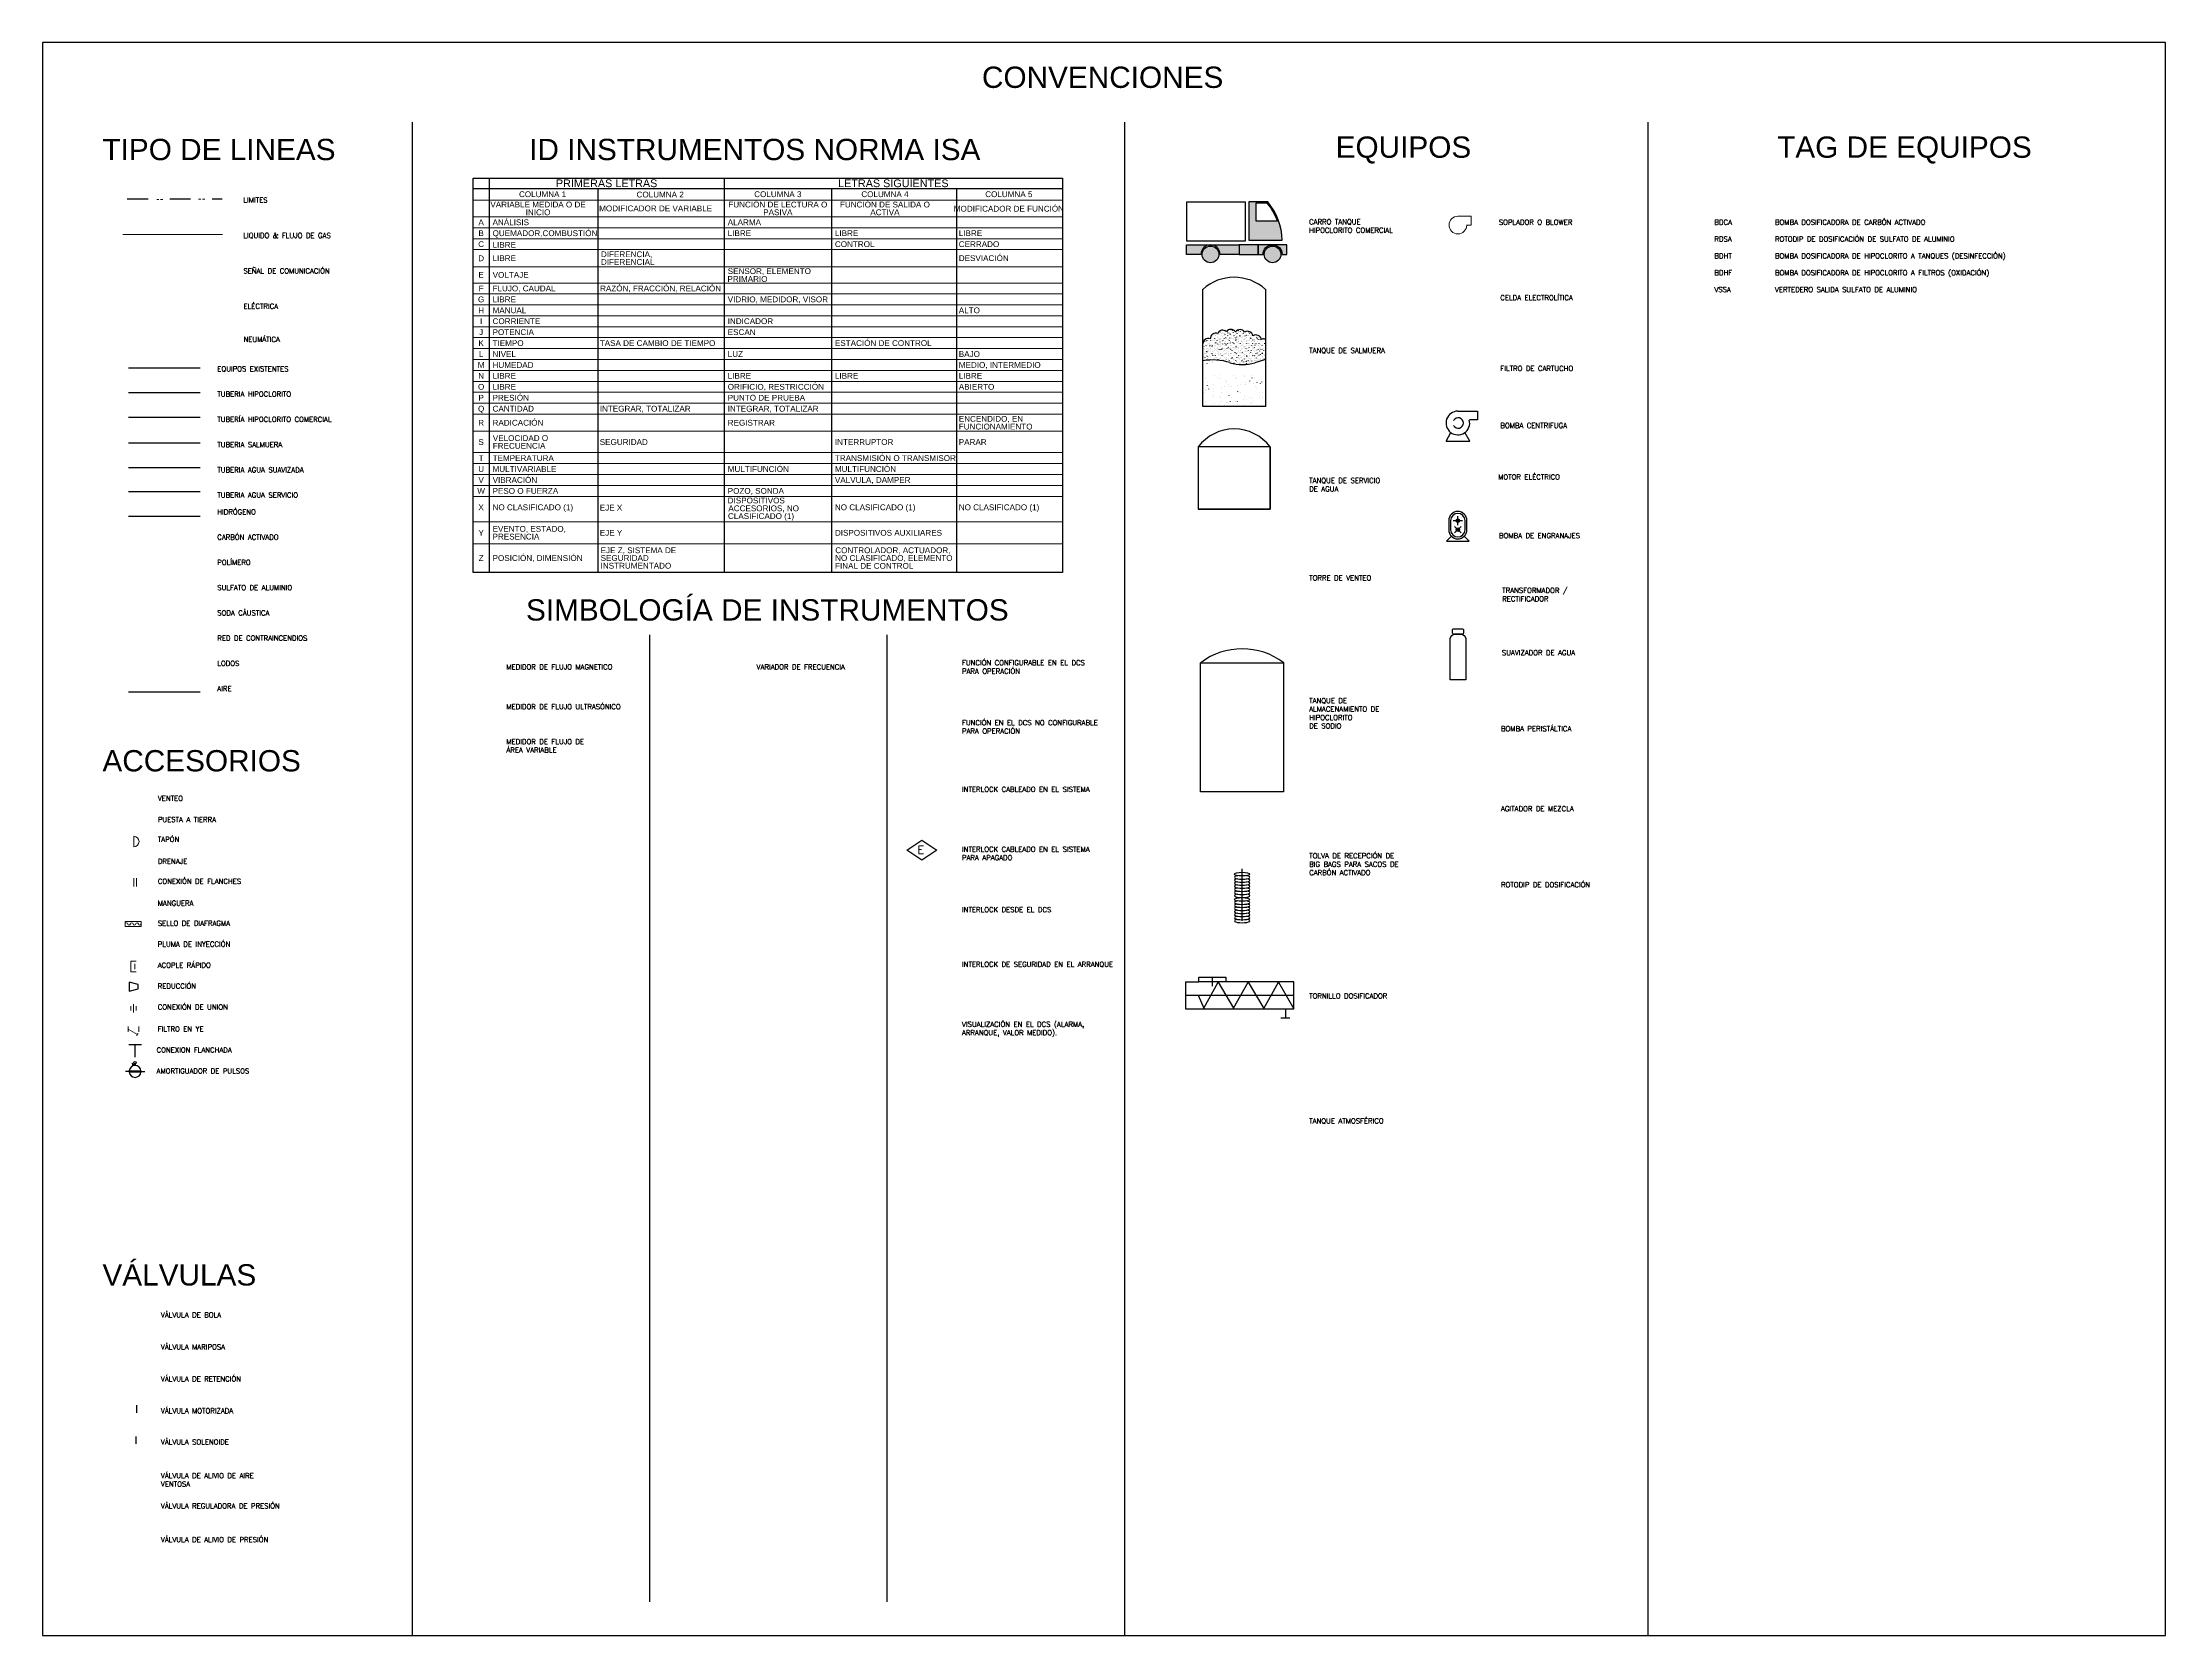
# Model space of a CAD drawing. Header units: inches. Extents: x -43.8 to 45.2, y 0 to 20.4.
# Drawn here: x -43.81 to -17.25, y 0 to 19.94 of the extents above; entities that cross this region are included whole.
import ezdxf
from ezdxf.enums import TextEntityAlignment as Align

# ---------------------------------------------------------------- set-up
doc = ezdxf.new("R2010")
doc.units = ezdxf.units.IN
doc.header["$MEASUREMENT"] = 0
for name, color, linetype, true_color in [('AGUA SERVICIO', 7, 'Continuous', 0x325928), ('AGUA SUAVIZADA', 7, 'Continuous', 0x366735), ('AIRE COMPRIMIDO', 7, 'Continuous', 0x007cb0), ('HIDROGENO', 7, 'Continuous', 0xf1dd38), ('HIPOCLORITO', 7, 'Continuous', 0xf9a800), ('PDF2_Geometry', 7, 'Continuous', 0x989898), ('SALMUERA', 7, 'Continuous', 0x4f5250), ('SODA CÁUSTICA', 7, 'Continuous', 0x844c82)]:
    doc.layers.add(name, color=color, linetype=linetype, true_color=true_color)
for name, color, linetype in [('Equipment', 7, 'Continuous'), ('EQUIPOS_EXISTENTES', 8, 'Continuous'), ('HIPOCLORITO CONCENTRADO', 30, 'Continuous'), ('PDF_EQUIPMENT', 7, 'Continuous'), ('PDF_FITTINGS', 7, 'Continuous'), ('PDF_TEXT', 7, 'Continuous')]:
    doc.layers.add(name, color=color, linetype=linetype)
doc.layers.add('no plot', color=41, linetype='Continuous', plot=False)
doc.styles.add('Arial-GenTextos', font='arial.ttf', dxfattribs={"height": 0.0024})
doc.styles.add('Arial-SubTitulos', font='arial.ttf', dxfattribs={"height": 0.0032})
doc.styles.add('PDF ArialMT', font='arial.ttf')
doc.styles.get("Standard").update_dxf_attribs({"font": 'romans.shx', "height": 0.1})
doc.styles.add('WD', font='romans.shx')

# ---------------------------------------------------------------- blocks, each defined once
blk = doc.blocks.new('Suavizador')
at = {"layer": 'SODA CÁUSTICA', "elevation": 0}
for points in [[(1794.7, 3087.7), (1807.4, 3087.7, -0.342938), (1817.5, 3078.6), (1817.5, 2990.8), (1784.6, 2990.8), (1784.6, 3078.6, -0.342938)], [(1792.3, 3099.3), (1809.8, 3099.3, -0.414214), (1812.8, 3096.2), (1812.8, 3090.8, -0.414214), (1809.8, 3087.7), (1792.3, 3087.7, -0.414214), (1789.3, 3090.8), (1789.3, 3096.2, -0.414214)]]:
    blk.add_lwpolyline(points, format="xyb", close=True, dxfattribs=at)
blk = doc.blocks.new('PDR')
at = {"color": 0, "linetype": 'ByBlock', "lineweight": -2}
for p, q in [((-0.57, 0), (-0.87, 0)), ((0.57, 0), (0.87, 0))]:
    blk.add_line(p, q, dxfattribs=at)
at = {"color": 0}
for p, q in [((-0.53, 0.04), (0.53, 0.04)), ((-0.16, 0.63), (-0.25, 0.73)), ((-0.16, 0.63), (-0.25, 0.54)), ((-0.05, 0.63), (-0.16, 0.63)), ((0.05, 0.66), (-0.05, 0.66)), ((-0.05, 0.53), (-0.05, 0.66)), ((0, 0.66), (0, 0.67)), ((0.05, 0.53), (0.05, 0.66)), ((-0.53, -0.04), (0.53, -0.04))]:
    blk.add_line(p, q, dxfattribs=at)
blk.add_circle((0, 0.78), 0.106, dxfattribs=at)
for centre, radius, start, end in [((-0.53, 0), 0.0417, 89.9487, 269.9487), ((0, 0), 0.53, 4.5607, 175.4393), ((0.53, 0), 0.0417, 270.0513, 90.0513), ((0, 0), 0.53, 184.458, 355.542)]:
    blk.add_arc(centre, radius, start, end, dxfattribs=at)
blk = doc.blocks.new('BOMBA ENGRANAJE')
at = {"layer": 'Equipment', "elevation": 0}
for points in [[(6.5, 29.6), (6.5, 17.2, 1), (31.2, 17.2), (31.2, 29.6, 1)], [(9.1, 29.6), (9.1, 17.2, 1), (28.7, 17.2), (28.7, 29.6, 1)]]:
    blk.add_lwpolyline(points, format="xyb", close=True, dxfattribs=at)
for points in [[(12.7, 29.6), (25.1, 29.6)], [(18.9, 23.4), (18.9, 35.7)], [(10.1, 8.5), (3.4, 1.8)], [(3.4, 1.8), (34.3, 1.8)], [(14.5, 12.8), (23.3, 21.6)], [(23.3, 12.8), (14.5, 21.6)], [(34.3, 1.8), (27.6, 8.5)]]:
    blk.add_lwpolyline(points, dxfattribs=at)
at = {"layer": 'Equipment'}
for centre in [(18.9, 29.6), (18.9, 17.2)]:
    blk.add_circle(centre, 2.37, dxfattribs=at)
blk = doc.blocks.new('HV1_HOR_VESSEL')
at = {"ltscale": 3.2258}
for p, q in [((-0.676, 1.06), (-0.676, -0.102)), ((0.668, 1.06), (-0.676, 1.06)), ((0.668, 1.06), (0.668, -0.102)), ((0.668, -0.102), (-0.676, -0.102))]:
    blk.add_line(p, q, dxfattribs=at)
at = {"ltscale": 25.4, "flags": 128}
blk.add_lwpolyline([(0.668, -0.102), (0.668, 1.06), (-0.676, 1.06), (-0.676, -0.102)], close=True, dxfattribs=at)
at = {"ltscale": 3.2258}
blk.add_arc((-0.004, 0.555), 0.84, 36.8699, 143.1301, dxfattribs=at)
blk = doc.blocks.new('LKW')
h = blk.add_hatch(color=0)
h.paths.add_polyline_path([(-1, 11), (-5, 11), (-5, 3), (2, 3, 0.169667)])
h.paths.add_polyline_path([(-3.5, 7), (-3.5, 10.75), (-1.12, 10.75, -0.08544), (1.01, 7)], flags=16)
h.paths.add_polyline_path([(1.75, 0, 1), (-1.75, 0, 1)])
h.paths.add_polyline_path([(0, 2), (-3, 2), (-3, 0), (-2, 0, -0.414214)])
h.paths.add_polyline_path([(-3, 2), (-7, 2), (-7, 0), (-3, 0)])
h.paths.add_polyline_path([(-7, 2), (-13, 2, -0.414214), (-11, 0), (-7, 0)])
h.paths.add_polyline_path([(-13, 2), (-18, 2), (-18, 0), (-15, 0, -0.414214)])
h.paths.add_polyline_path([(-11.25, 0, 1), (-14.75, 0, 1)])
h.paths.add_polyline_path([(3, 2), (0, 2, -0.414214), (2, 0), (3, 0)])
at = {"color": 0, "linetype": 'ByBlock', "lineweight": -2}
blk.add_lwpolyline([(-18.02, 2.86), (-5.65, 2.86), (-5.65, 10.93), (-18.02, 10.93)], close=True, dxfattribs=at)
for points in [[(-1, 11), (-5, 11), (-5, 3), (2, 3, 0.169667)], [(-3.5, 10.75), (-3.5, 7), (1.01, 7, 0.08544), (-1.12, 10.75)], [(-15, 0), (-18, 0), (-18, 2), (-7, 2), (-7, 0), (-11, 0, 1)], [(2, 0), (3, 0), (3, 2), (-3, 2), (-3, 0), (-2, 0, -1)]]:
    blk.add_lwpolyline(points, format="xyb", close=True)
blk.add_lwpolyline([(-7, 0), (-3, 0), (-3, 2), (-7, 2)], close=True)
for centre in [(-13, 0), (0, 0)]:
    blk.add_circle(centre, 1.75)
blk = doc.blocks.new('Filtro en Ye')
at = {"layer": 'PDF_FITTINGS', "lineweight": 9}
for points in [[(0, 1.09), (0, -1.06)], [(0, 0), (3.73, -2.15)], [(4.3, 1.09), (4.3, -1.06)], [(3.99, -1.69), (3.44, -2.61)]]:
    blk.add_lwpolyline(points, dxfattribs=at)
blk = doc.blocks.new('Union conectora')
at = {"layer": 'PDF_FITTINGS', "lineweight": 9}
for points in [[(0, -1.72), (0, 0)], [(1.06, -2.58), (1.06, 0.86)], [(2.15, -1.72), (2.15, 0)]]:
    blk.add_lwpolyline(points, dxfattribs=at)
blk = doc.blocks.new('Acople Rapido')
at = {"layer": 'PDF_FITTINGS', "lineweight": 9}
for points in [[(2.15, 2.15), (0, 2.15), (0, -2.15), (2.15, -2.15)], [(1.61, 1.06), (1.61, -1.09)]]:
    blk.add_lwpolyline(points, dxfattribs=at)
blk = doc.blocks.new('Conexion flanchada')
at = {"layer": 'PDF_FITTINGS', "lineweight": 9}
for points in [[(-1.09, -1.72), (-1.09, 1.72)], [(0, -1.72), (0, 1.72)]]:
    blk.add_lwpolyline(points, dxfattribs=at)
blk = doc.blocks.new('Aislador de pulsos de manometros')
at = {"layer": 'PDF_FITTINGS', "lineweight": 9}
for points in [[(0.53, 1.08, -1), (-0.53, 1.08, 1), (-1.59, 1.08)], [(2.68, 1.08, -1), (1.62, 1.08, 1), (0.56, 1.08)], [(4.83, 1.08, -1), (3.77, 1.08, 1), (2.71, 1.08)]]:
    blk.add_lwpolyline(points, format="xyb", dxfattribs=at)
blk.add_lwpolyline([(-1.58, 2.15), (-1.58, 0), (4.87, 0), (4.87, 2.15)], close=True, dxfattribs=at)
blk = doc.blocks.new('ISA Instrument Connection - Flanged')
at = {"color": 0, "linetype": 'ByBlock', "lineweight": -2}
for p, q in [((-0.0625, 0.125), (0.0625, 0.125)), ((0, 0), (0, 0.125))]:
    blk.add_line(p, q, dxfattribs=at)
blk = doc.blocks.new('ISA Pump - Centrifugal')
at = {"color": 0, "linetype": 'ByBlock', "lineweight": -2}
for p, q in [((0, 0.75), (1.25, 0.75)), ((1.25, 0.19), (0.73, 0.19)), ((1.25, 0.75), (1.25, 0.19)), ((-0.75, -1.15), (-0.44, -0.6)), ((-0.75, -1.15), (0.75, -1.15)), ((0.75, -1.15), (0.44, -0.6))]:
    blk.add_line(p, q, dxfattribs=at)
for centre, radius, start, end in [((0, 0), 0.75, 90, 14.4775), ((0.02, 0), 0.329, 209.6102, 150.3898)]:
    blk.add_arc(centre, radius, start, end, dxfattribs=at)
blk = doc.blocks.new('SOPLADOR')
at = {"layer": 'PDF_EQUIPMENT', "lineweight": 9}
blk.add_lwpolyline([(97.44, 73), (97.44, 74.11), (98.18, 74.11), (98.18, 73.74)], dxfattribs=at)
blk.add_arc((98.17, 73.01), 0.739, 180, 90, dxfattribs=at)
blk = doc.blocks.new('TANQUE SALMUERA')
at = {"layer": 'PDF2_Geometry', "color": 7, "lineweight": 25}
for p, q in [((1.91, -2.05), (1.91, 9.17)), ((7.91, 9.17), (7.91, -2.05)), ((2.08, 4.25), (2.08, 4.25)), ((2.08, 4.19), (2.08, 4.2)), ((2.08, 4.1), (2.08, 4.1)), ((2.2, 4.26), (2.2, 4.26)), ((2.23, 4.22), (2.23, 4.23)), ((2.31, 4.28), (2.31, 4.29)), ((2.34, 4.23), (2.34, 4.23)), ((2.38, 4.43), (2.38, 4.44)), ((2.4, 4.07), (2.4, 4.08)), ((2.44, 4.24), (2.44, 4.25)), ((2.57, 4.11), (2.57, 4.12)), ((2.6, 4.26), (2.6, 4.27)), ((2.67, 4.25), (2.67, 4.26)), ((2.77, 4.42), (2.77, 4.43)), ((2.78, 4.78), (2.78, 4.79)), ((2.81, 4.67), (2.81, 4.67)), ((2.81, 4.39), (2.81, 4.4)), ((2.82, 4.3), (2.82, 4.3)), ((2.85, 4.3), (2.85, 4.3)), ((2.89, 4.48), (2.89, 4.49)), ((2.93, 4.8), (2.93, 4.81)), ((2.95, 4.31), (2.95, 4.31)), ((2.98, 4.43), (2.98, 4.44)), ((2.98, 4.24), (2.98, 4.25)), ((2.99, 4.91), (2.99, 4.92)), ((3.04, 4.84), (3.04, 4.85)), ((3.05, 4.47), (3.05, 4.48)), ((3.06, 4.1), (3.06, 4.11)), ((3.11, 4.73), (3.11, 4.73)), ((3.11, 4.33), (3.11, 4.34)), ((3.16, 4.77), (3.16, 4.77)), ((3.16, 4.06), (3.16, 4.07)), ((3.19, 4.84), (3.19, 4.84)), ((3.27, 4.25), (3.27, 4.26)), ((3.29, 4.85), (3.29, 4.85)), ((3.31, 4.67), (3.31, 4.68)), ((3.32, 4.3), (3.32, 4.31)), ((3.34, 4.59), (3.34, 4.6)), ((3.37, 4.36), (3.37, 4.37)), ((3.38, 4.56), (3.38, 4.56)), ((3.41, 4.91), (3.41, 4.92)), ((3.45, 4.87), (3.45, 4.88)), ((3.46, 4.38), (3.46, 4.38)), ((3.49, 4.49), (3.49, 4.5)), ((3.53, 5.12), (3.53, 5.12)), ((3.55, 4.86), (3.55, 4.86)), ((3.55, 4.4), (3.55, 4.41)), ((3.57, 5.08), (3.57, 5.09)), ((3.57, 4.49), (3.57, 4.5)), ((3.57, 4.44), (3.57, 4.44)), ((3.58, 4.12), (3.58, 4.13)), ((3.62, 4.4), (3.62, 4.4)), ((3.7, 4.9), (3.7, 4.91)), ((3.7, 4.73), (3.7, 4.73)), ((3.73, 4.93), (3.73, 4.94)), ((3.74, 4.23), (3.74, 4.24)), ((3.78, 4.2), (3.78, 4.21)), ((3.79, 5.03), (3.79, 5.04)), ((3.8, 4.91), (3.8, 4.92)), ((3.8, 4.67), (3.8, 4.68)), ((3.81, 4.3), (3.81, 4.31)), ((3.86, 4.25), (3.86, 4.26)), ((3.88, 4.43), (3.88, 4.44)), ((3.92, 4.76), (3.92, 4.76)), ((3.93, 4.97), (3.93, 4.97)), ((3.96, 4.94), (3.96, 4.94)), ((3.96, 4.73), (3.96, 4.73)), ((3.98, 4.44), (3.98, 4.45)), ((4.01, 4.91), (4.01, 4.92)), ((4.05, 4.86), (4.05, 4.87)), ((4.06, 4.5), (4.06, 4.5)), ((4.08, 4.49), (4.08, 4.5)), ((4.08, 4.13), (4.08, 4.14)), ((4.12, 4.57), (4.12, 4.58)), ((4.13, 4.47), (4.13, 4.47)), ((4.16, 4.44), (4.16, 4.44)), ((4.22, 4.97), (4.22, 4.98)), ((4.3, 5.1), (4.3, 5.11)), ((4.3, 5.06), (4.3, 5.06)), ((4.3, 4.73), (4.3, 4.74)), ((4.31, 4.69), (4.31, 4.69)), ((4.31, 4.4), (4.31, 4.4)), ((4.32, 4.98), (4.32, 4.99)), ((4.33, 4.32), (4.33, 4.33)), ((4.35, 4.36), (4.35, 4.37)), ((4.39, 4.5), (4.39, 4.51)), ((4.45, 4.25), (4.45, 4.26)), ((4.47, 5.01), (4.47, 5.01)), ((4.5, 4.93), (4.5, 4.93)), ((4.5, 4.51), (4.5, 4.52)), ((4.51, 4.22), (4.51, 4.22)), ((4.52, 4.97), (4.52, 4.97)), ((4.53, 5.23), (4.53, 5.24)), ((4.53, 4.89), (4.53, 4.9)), ((4.54, 4.86), (4.54, 4.87)), ((4.55, 4.5), (4.55, 4.5)), ((4.56, 4.13), (4.56, 4.13)), ((4.6, 4.91), (4.6, 4.92)), ((4.65, 4.53), (4.65, 4.54)), ((4.68, 4.49), (4.68, 4.5)), ((4.69, 4.74), (4.69, 4.74)), ((4.73, 5.04), (4.73, 5.05)), ((4.74, 5.21), (4.74, 5.22)), ((4.76, 4.44), (4.76, 4.44)), ((4.8, 5.06), (4.8, 5.07)), ((4.81, 4.69), (4.81, 4.7)), ((4.82, 4.33), (4.82, 4.33)), ((4.82, 4.06), (4.82, 4.07)), ((4.83, 5.05), (4.83, 5.06)), ((4.89, 4.73), (4.89, 4.74)), ((4.89, 4.57), (4.89, 4.57)), ((4.91, 4.57), (4.91, 4.57)), ((4.92, 4.53), (4.92, 4.54)), ((4.99, 5.07), (4.99, 5.08)), ((5.01, 4.58), (5.01, 4.59)), ((5.05, 4.25), (5.05, 4.26)), ((5.06, 4.88), (5.06, 4.89)), ((5.07, 5.09), (5.07, 5.1)), ((5.07, 4.51), (5.07, 4.52)), ((5.08, 4.38), (5.08, 4.39)), ((5.08, 4.14), (5.08, 4.15)), ((5.08, 4.1), (5.08, 4.1)), ((5.1, 5.06), (5.1, 5.07)), ((5.12, 4.97), (5.12, 4.98)), ((5.16, 4.6), (5.16, 4.61)), ((5.18, 4.11), (5.18, 4.12)), ((5.2, 4.92), (5.2, 4.93)), ((5.24, 5.11), (5.24, 5.11)), ((5.27, 4.91), (5.27, 4.91)), ((5.27, 4.49), (5.27, 4.5)), ((5.28, 4.21), (5.28, 4.21)), ((5.29, 5.06), (5.29, 5.06)), ((5.3, 4.69), (5.3, 4.69)), ((5.31, 4.33), (5.31, 4.33)), ((5.31, 4.18), (5.31, 4.18)), ((5.33, 5.21), (5.33, 5.22)), ((5.34, 4.13), (5.34, 4.14)), ((5.35, 5.12), (5.35, 5.12)), ((5.35, 4.44), (5.35, 4.44)), ((5.42, 4.64), (5.42, 4.64)), ((5.46, 4.73), (5.46, 4.74)), ((5.49, 4.73), (5.49, 4.74)), ((5.49, 4.7), (5.49, 4.71)), ((5.5, 5.14), (5.5, 5.15)), ((5.52, 4.65), (5.52, 4.65)), ((5.54, 5.25), (5.54, 5.26)), ((5.56, 4.89), (5.56, 4.89)), ((5.57, 4.52), (5.57, 4.52)), ((5.58, 4.16), (5.58, 4.16)), ((5.6, 4.17), (5.6, 4.17)), ((5.64, 5.26), (5.64, 5.27)), ((5.64, 4.26), (5.64, 4.26)), ((5.66, 4.55), (5.66, 4.56)), ((5.67, 5.23), (5.67, 5.23)), ((5.67, 4.67), (5.67, 4.68)), ((5.7, 4.18), (5.7, 4.18)), ((5.71, 4.97), (5.71, 4.98)), ((5.76, 5.18), (5.76, 5.18)), ((5.79, 4.92), (5.79, 4.93)), ((5.8, 5.08), (5.8, 5.08)), ((5.82, 4.71), (5.82, 4.72)), ((5.83, 4.34), (5.83, 4.35)), ((5.84, 5.08), (5.84, 5.08)), ((5.85, 4.38), (5.85, 4.38)), ((5.85, 4.2), (5.85, 4.21)), ((5.87, 4.49), (5.87, 4.5)), ((5.88, 4.34), (5.88, 4.35)), ((5.94, 4.7), (5.94, 4.71)), ((5.95, 4.44), (5.95, 4.44)), ((6.03, 4.9), (6.03, 4.91)), ((6.04, 4.89), (6.04, 4.89)), ((6.04, 4.72), (6.04, 4.72)), ((6.05, 4.19), (6.05, 4.19)), ((6.06, 4.52), (6.06, 4.52)), ((6.07, 4.87), (6.07, 4.88)), ((6.07, 4.15), (6.07, 4.16)), ((6.08, 4.73), (6.08, 4.74)), ((6.11, 4.23), (6.11, 4.24)), ((6.19, 4.74), (6.19, 4.74)), ((6.21, 4.25), (6.21, 4.25)), ((6.24, 4.72), (6.24, 4.72)), ((6.24, 4.26), (6.24, 4.26)), ((6.3, 5.08), (6.3, 5.09)), ((6.3, 4.97), (6.3, 4.98)), ((6.31, 4.72), (6.31, 4.72)), ((6.33, 4.35), (6.33, 4.35)), ((6.37, 4.27), (6.37, 4.27)), ((6.39, 4.92), (6.39, 4.93)), ((6.42, 4.55), (6.42, 4.55)), ((6.45, 4.77), (6.45, 4.78)), ((6.46, 4.51), (6.46, 4.52)), ((6.46, 4.5), (6.46, 4.5)), ((6.54, 4.44), (6.54, 4.45)), ((6.55, 4.78), (6.55, 4.79)), ((6.56, 4.9), (6.56, 4.91)), ((6.57, 4.53), (6.57, 4.54)), ((6.59, 4.17), (6.59, 4.17)), ((6.63, 4.36), (6.63, 4.36)), ((6.63, 4.3), (6.63, 4.31)), ((6.68, 4.73), (6.68, 4.74)), ((6.72, 4.31), (6.72, 4.32)), ((6.8, 4.71), (6.8, 4.72)), ((6.81, 4.35), (6.81, 4.35)), ((6.81, 4.18), (6.81, 4.19)), ((6.83, 4.26), (6.83, 4.26)), ((6.85, 4.16), (6.85, 4.16)), ((6.88, 4.33), (6.88, 4.34)), ((7, 4.71), (7, 4.72)), ((7.03, 4.68), (7.03, 4.68)), ((7.05, 4.5), (7.05, 4.5)), ((7.07, 4.54), (7.07, 4.55)), ((7.09, 4.18), (7.09, 4.18)), ((7.14, 4.44), (7.14, 4.45)), ((7.14, 4.36), (7.14, 4.37)), ((7.2, 4.53), (7.2, 4.53)), ((7.24, 4.38), (7.24, 4.39)), ((7.33, 4.36), (7.33, 4.37)), ((7.39, 4.4), (7.39, 4.4)), ((7.39, 4.35), (7.39, 4.36)), ((7.43, 4.32), (7.43, 4.33)), ((7.43, 4.26), (7.43, 4.26)), ((7.57, 4.4), (7.51, 4.38)), ((7.64, 4.42), (7.57, 4.4)), ((7.57, 4.17), (7.57, 4.18)), ((7.59, 4.17), (7.59, 4.17)), ((7.71, 4.42), (7.64, 4.42)), ((7.77, 4.41), (7.71, 4.42)), ((7.84, 4.39), (7.77, 4.41)), ((7.83, 4.37), (7.83, 4.38)), ((7.9, 4.37), (7.84, 4.39)), ((1.92, 3.19), (1.92, 3.19)), ((1.94, 3.96), (1.94, 3.96)), ((1.94, 2.81), (1.94, 2.82)), ((1.94, 2.69), (1.94, 2.7)), ((2, 3.69), (2, 3.7)), ((2.01, 3.53), (2.01, 3.53)), ((2.02, 3.73), (2.02, 3.74)), ((2.04, 3.02), (2.04, 3.03)), ((2.05, 3.7), (2.05, 3.7)), ((2.09, 3.74), (2.09, 3.74)), ((2.09, 3.47), (2.09, 3.48)), ((2.09, 2.72), (2.09, 2.72)), ((2.1, 3.7), (2.1, 3.71)), ((2.1, 3.37), (2.1, 3.37)), ((2.11, 3), (2.11, 3)), ((2.12, 2.63), (2.12, 2.64)), ((2.17, 3.05), (2.17, 3.06)), ((2.18, 3.22), (2.18, 3.23)), ((2.22, 3.54), (2.22, 3.55)), ((2.23, 3.77), (2.23, 3.78)), ((2.23, 2.85), (2.23, 2.85)), ((2.25, 3), (2.25, 3)), ((2.26, 3.72), (2.26, 3.73)), ((2.26, 2.81), (2.26, 2.82)), ((2.28, 3.23), (2.28, 3.24)), ((2.32, 3.91), (2.32, 3.92)), ((2.32, 2.57), (2.32, 2.58)), ((2.33, 3.54), (2.33, 3.55)), ((2.34, 3.17), (2.34, 3.18)), ((2.34, 2.05), (2.34, 2.06)), ((2.35, 2.81), (2.35, 2.81)), ((2.35, 2.75), (2.35, 2.76)), ((2.36, 2.44), (2.36, 2.44)), ((2.38, 3.29), (2.38, 3.3)), ((2.4, 2.52), (2.4, 2.53)), ((2.41, 3.37), (2.41, 3.38)), ((2.43, 3.25), (2.43, 3.26)), ((2.43, 2.66), (2.43, 2.66)), ((2.44, 3.34), (2.44, 3.34)), ((2.45, 4.01), (2.45, 4.01)), ((2.45, 2.76), (2.45, 2.77)), ((2.52, 3.76), (2.52, 3.76)), ((2.53, 3.96), (2.53, 3.96)), ((2.54, 2.82), (2.54, 2.82)), ((2.58, 2.36), (2.58, 2.36)), ((2.59, 3.89), (2.59, 3.9)), ((2.59, 3.74), (2.59, 3.75)), ((2.6, 3.37), (2.6, 3.38)), ((2.61, 3.77), (2.61, 3.78)), ((2.61, 3.53), (2.61, 3.54)), ((2.61, 3.19), (2.61, 3.19)), ((2.61, 3), (2.61, 3.01)), ((2.61, 2.78), (2.61, 2.79)), ((2.62, 3.87), (2.62, 3.87)), ((2.62, 2.64), (2.62, 2.64)), ((2.62, 2.49), (2.62, 2.49)), ((2.65, 2.45), (2.65, 2.46)), ((2.69, 3.48), (2.69, 3.49)), ((2.69, 3.29), (2.69, 3.29)), ((2.76, 3.05), (2.76, 3.06)), ((2.77, 3.79), (2.77, 3.8)), ((2.79, 3.71), (2.79, 3.72)), ((2.79, 3.3), (2.79, 3.3)), ((2.8, 3.01), (2.8, 3.02)), ((2.82, 3.77), (2.82, 3.78)), ((2.82, 2.21), (2.82, 2.21)), ((2.83, 3.93), (2.83, 3.93)), ((2.83, 2.98), (2.83, 2.99)), ((2.83, 2.28), (2.83, 2.28)), ((2.84, 3), (2.84, 3)), ((2.85, 3.56), (2.85, 3.57)), ((2.86, 3.19), (2.86, 3.2)), ((2.87, 2.82), (2.87, 2.83)), ((2.87, 2.82), (2.87, 2.82)), ((2.88, 2.46), (2.88, 2.47)), ((2.91, 2.57), (2.91, 2.58)), ((2.95, 3.32), (2.95, 3.33)), ((2.97, 2.83), (2.97, 2.83)), ((2.98, 3.54), (2.98, 3.54)), ((2.98, 3.29), (2.98, 3.3)), ((2.99, 2.52), (2.99, 2.53)), ((3, 2.83), (3, 2.83)), ((3.02, 3.51), (3.02, 3.51)), ((3.03, 3.83), (3.03, 3.83)), ((3.05, 4.01), (3.05, 4.01)), ((3.07, 3.74), (3.07, 3.74)), ((3.08, 3.37), (3.08, 3.37)), ((3.1, 3), (3.1, 3.01)), ((3.11, 2.64), (3.11, 2.64)), ((3.12, 2.85), (3.12, 2.86)), ((3.13, 3.96), (3.13, 3.96)), ((3.13, 3.84), (3.13, 3.84)), ((3.13, 2.82), (3.13, 2.82)), ((3.18, 3.36), (3.18, 3.36)), ((3.19, 2.65), (3.19, 2.66)), ((3.2, 4.03), (3.2, 4.04)), ((3.2, 3.53), (3.2, 3.54)), ((3.2, 3.36), (3.2, 3.36)), ((3.23, 2.62), (3.23, 2.63)), ((3.28, 3.86), (3.28, 3.87)), ((3.28, 3.48), (3.28, 3.49)), ((3.31, 3.37), (3.31, 3.37)), ((3.33, 3.93), (3.33, 3.94)), ((3.34, 3.57), (3.34, 3.57)), ((3.36, 3.2), (3.36, 3.2)), ((3.36, 3.06), (3.36, 3.06)), ((3.37, 3.88), (3.37, 3.89)), ((3.37, 3.18), (3.37, 3.19)), ((3.37, 2.83), (3.37, 2.84)), ((3.38, 2.89), (3.38, 2.89)), ((3.38, 2.47), (3.38, 2.47)), ((3.39, 2.47), (3.39, 2.48)), ((3.41, 3.15), (3.41, 3.15)), ((3.42, 3.78), (3.42, 3.78)), ((3.44, 3), (3.44, 3)), ((3.46, 3.39), (3.46, 3.4)), ((3.48, 2.9), (3.48, 2.9)), ((3.51, 2.57), (3.51, 2.58)), ((3.54, 3.89), (3.54, 3.9)), ((3.55, 3.71), (3.55, 3.71)), ((3.55, 2.41), (3.55, 2.42)), ((3.57, 3.29), (3.57, 3.3)), ((3.57, 2.99), (3.57, 3)), ((3.59, 3.76), (3.59, 3.76)), ((3.59, 3.67), (3.59, 3.68)), ((3.59, 2.52), (3.59, 2.53)), ((3.6, 3.39), (3.6, 3.4)), ((3.62, 3.02), (3.62, 3.03)), ((3.63, 2.92), (3.63, 2.93)), ((3.63, 2.65), (3.63, 2.66)), ((3.64, 4.01), (3.64, 4.01)), ((3.64, 3.91), (3.64, 3.91)), ((3.66, 2.43), (3.66, 2.43)), ((3.72, 3.96), (3.72, 3.96)), ((3.72, 3.42), (3.72, 3.43)), ((3.72, 2.82), (3.72, 2.82)), ((3.76, 3.52), (3.76, 3.53)), ((3.76, 2.82), (3.76, 2.83)), ((3.8, 3.93), (3.8, 3.93)), ((3.8, 3.53), (3.8, 3.54)), ((3.8, 2.79), (3.8, 2.79)), ((3.81, 2.45), (3.81, 2.45)), ((3.82, 3.93), (3.82, 3.94)), ((3.82, 3.44), (3.82, 3.44)), ((3.83, 3.57), (3.83, 3.57)), ((3.84, 3.2), (3.84, 3.2)), ((3.85, 2.83), (3.85, 2.83)), ((3.87, 2.46), (3.87, 2.47)), ((3.88, 3.48), (3.88, 3.49)), ((3.88, 2.34), (3.88, 2.35)), ((3.89, 2.95), (3.89, 2.96)), ((3.94, 4.05), (3.94, 4.05)), ((3.95, 3.35), (3.95, 3.36)), ((3.95, 3.06), (3.95, 3.06)), ((3.96, 2.64), (3.96, 2.64)), ((3.97, 3.46), (3.97, 3.46)), ((3.98, 3.32), (3.98, 3.32)), ((4, 2.96), (4, 2.97)), ((4.01, 3.78), (4.01, 3.78)), ((4.03, 3), (4.03, 3.01)), ((4.06, 3.96), (4.06, 3.97)), ((4.07, 2.48), (4.07, 2.49)), ((4.09, 3.76), (4.09, 3.77)), ((4.1, 3.4), (4.1, 3.4)), ((4.1, 2.57), (4.1, 2.58)), ((4.12, 3.03), (4.12, 3.03)), ((4.13, 3.87), (4.13, 3.88)), ((4.13, 2.66), (4.13, 2.66)), ((4.14, 2.29), (4.14, 2.3)), ((4.15, 3.16), (4.15, 3.17)), ((4.15, 2.99), (4.15, 2.99)), ((4.16, 3.97), (4.16, 3.98)), ((4.16, 2.47), (4.16, 2.47)), ((4.17, 3.84), (4.17, 3.85)), ((4.17, 3.29), (4.17, 3.3)), ((4.17, 2.49), (4.17, 2.5)), ((4.18, 2.52), (4.18, 2.53)), ((4.19, 2.43), (4.19, 2.44)), ((4.23, 4.01), (4.23, 4.02)), ((4.23, 3.49), (4.23, 3.5)), ((4.31, 4), (4.31, 4)), ((4.31, 3.96), (4.31, 3.97)), ((4.32, 2.82), (4.32, 2.82)), ((4.33, 3.69), (4.33, 3.7)), ((4.33, 3.5), (4.33, 3.51)), ((4.33, 2.52), (4.33, 2.52)), ((4.34, 3.95), (4.34, 3.96)), ((4.34, 2.99), (4.34, 2.99)), ((4.35, 3.58), (4.35, 3.59)), ((4.35, 2.28), (4.35, 2.28)), ((4.36, 3.21), (4.36, 3.22)), ((4.37, 2.96), (4.37, 2.96)), ((4.37, 2.85), (4.37, 2.85)), ((4.38, 2.48), (4.38, 2.48)), ((4.39, 3.53), (4.39, 3.54)), ((4.41, 3.02), (4.41, 3.03)), ((4.47, 3.48), (4.47, 3.49)), ((4.47, 2.34), (4.47, 2.35)), ((4.49, 3.53), (4.49, 3.53)), ((4.51, 3.03), (4.51, 3.04)), ((4.52, 3.51), (4.52, 3.52)), ((4.54, 2.81), (4.54, 2.81)), ((4.55, 3.06), (4.55, 3.06)), ((4.56, 3.48), (4.56, 3.49)), ((4.57, 4.03), (4.57, 4.04)), ((4.58, 3.76), (4.58, 3.76)), ((4.59, 3.39), (4.59, 3.4)), ((4.59, 2.55), (4.59, 2.56)), ((4.6, 3.03), (4.6, 3.03)), ((4.61, 3.78), (4.61, 3.78)), ((4.61, 2.66), (4.61, 2.66)), ((4.63, 3), (4.63, 3.01)), ((4.63, 2.29), (4.63, 2.3)), ((4.67, 4.04), (4.67, 4.05)), ((4.67, 3.06), (4.67, 3.06)), ((4.68, 2.56), (4.68, 2.57)), ((4.7, 2.58), (4.7, 2.59)), ((4.71, 4.04), (4.71, 4.05)), ((4.72, 3.33), (4.72, 3.34)), ((4.73, 2.63), (4.73, 2.64)), ((4.74, 4.01), (4.74, 4.01)), ((4.74, 3.56), (4.74, 3.57)), ((4.76, 3.3), (4.76, 3.3)), ((4.76, 2.6), (4.76, 2.6)), ((4.78, 2.53), (4.78, 2.53)), ((4.83, 4.01), (4.83, 4.02)), ((4.84, 3.96), (4.84, 3.96)), ((4.84, 2.59), (4.84, 2.59)), ((4.85, 3.59), (4.85, 3.59)), ((4.85, 3.57), (4.85, 3.58)), ((4.85, 2.1), (4.85, 2.1)), ((4.86, 3.22), (4.86, 3.23)), ((4.86, 2.09), (4.86, 2.1)), ((4.87, 2.86), (4.87, 2.86)), ((4.88, 2.49), (4.88, 2.49)), ((4.9, 3.85), (4.9, 3.86)), ((4.9, 2.12), (4.9, 2.13)), ((4.91, 3.96), (4.91, 3.97)), ((4.91, 3.16), (4.91, 3.16)), ((4.91, 2.82), (4.91, 2.82)), ((4.92, 3.09), (4.92, 3.1)), ((4.93, 2.45), (4.93, 2.45)), ((4.93, 2.05), (4.93, 2.05)), ((4.95, 3.12), (4.95, 3.13)), ((4.98, 3.53), (4.98, 3.54)), ((5, 3.59), (5, 3.6)), ((5.02, 3.1), (5.02, 3.11)), ((5.02, 2.11), (5.02, 2.11)), ((5.07, 3.48), (5.07, 3.49)), ((5.07, 2.34), (5.07, 2.35)), ((5.1, 3.78), (5.1, 3.79)), ((5.1, 3.68), (5.1, 3.69)), ((5.1, 2.62), (5.1, 2.62)), ((5.11, 3.41), (5.11, 3.42)), ((5.11, 2.97), (5.11, 2.98)), ((5.12, 3.04), (5.12, 3.05)), ((5.12, 2.27), (5.12, 2.28)), ((5.13, 3.65), (5.13, 3.66)), ((5.13, 2.68), (5.13, 2.68)), ((5.14, 3.06), (5.14, 3.06)), ((5.14, 2.31), (5.14, 2.31)), ((5.15, 2.24), (5.15, 2.24)), ((5.18, 3.12), (5.18, 3.13)), ((5.2, 3.78), (5.2, 3.78)), ((5.2, 2.63), (5.2, 2.64)), ((5.22, 3), (5.22, 3.01)), ((5.26, 3.63), (5.26, 3.63)), ((5.27, 2.14), (5.27, 2.15)), ((5.29, 3.5), (5.29, 3.5)), ((5.29, 2.58), (5.29, 2.59)), ((5.3, 2.8), (5.3, 2.81)), ((5.32, 3.96), (5.32, 3.96)), ((5.32, 2.09), (5.32, 2.09)), ((5.33, 3.59), (5.33, 3.59)), ((5.34, 2.77), (5.34, 2.77)), ((5.35, 3.22), (5.35, 3.23)), ((5.35, 2.65), (5.35, 2.65)), ((5.36, 3.64), (5.36, 3.65)), ((5.36, 3.3), (5.36, 3.3)), ((5.36, 2.85), (5.36, 2.86)), ((5.37, 2.53), (5.37, 2.53)), ((5.37, 2.48), (5.37, 2.49)), ((5.37, 2.16), (5.37, 2.17)), ((5.39, 2.11), (5.39, 2.12)), ((5.43, 4.01), (5.43, 4.02)), ((5.44, 3.16), (5.44, 3.16)), ((5.45, 2.1), (5.45, 2.1)), ((5.48, 4.02), (5.48, 4.03)), ((5.49, 3.32), (5.49, 3.33)), ((5.5, 3.96), (5.5, 3.97)), ((5.5, 2.61), (5.5, 2.62)), ((5.51, 2.82), (5.51, 2.82)), ((5.52, 3.66), (5.52, 3.67)), ((5.52, 3.29), (5.52, 3.3)), ((5.53, 3.17), (5.53, 3.17)), ((5.53, 2.18), (5.53, 2.18)), ((5.53, 2.05), (5.53, 2.05)), ((5.58, 3.54), (5.58, 3.54)), ((5.6, 3.79), (5.6, 3.79)), ((5.61, 3.42), (5.61, 3.42)), ((5.61, 2.68), (5.61, 2.69)), ((5.62, 3.05), (5.62, 3.06)), ((5.63, 2.68), (5.63, 2.69)), ((5.64, 2.31), (5.64, 2.32)), ((5.66, 3.49), (5.66, 3.49)), ((5.66, 2.34), (5.66, 2.35)), ((5.67, 3.85), (5.67, 3.85)), ((5.69, 3.19), (5.69, 3.19)), ((5.69, 3.14), (5.69, 3.15)), ((5.69, 2.44), (5.69, 2.44)), ((5.7, 3.82), (5.7, 3.83)), ((5.71, 2.7), (5.71, 2.7)), ((5.73, 3.06), (5.73, 3.06)), ((5.73, 2.41), (5.73, 2.41)), ((5.78, 3.7), (5.78, 3.7)), ((5.79, 3.78), (5.79, 3.78)), ((5.79, 2.21), (5.79, 2.22)), ((5.82, 3), (5.82, 3.01)), ((5.84, 3.97), (5.84, 3.98)), ((5.85, 3.61), (5.85, 3.61)), ((5.86, 3.24), (5.86, 3.24)), ((5.87, 3.71), (5.87, 3.71)), ((5.87, 3.67), (5.87, 3.67)), ((5.87, 2.87), (5.87, 2.87)), ((5.87, 2.72), (5.87, 2.72)), ((5.88, 2.96), (5.88, 2.97)), ((5.89, 2.58), (5.89, 2.59)), ((5.89, 2.5), (5.89, 2.51)), ((5.89, 2.23), (5.89, 2.23)), ((5.9, 2.26), (5.9, 2.26)), ((5.9, 2.14), (5.9, 2.14)), ((5.91, 2.93), (5.91, 2.94)), ((5.95, 3.3), (5.95, 3.3)), ((5.95, 3.22), (5.95, 3.23)), ((5.97, 2.53), (5.97, 2.53)), ((6.02, 4.01), (6.02, 4.02)), ((6.03, 3.73), (6.03, 3.74)), ((6.04, 2.24), (6.04, 2.25)), ((6.04, 2.1), (6.04, 2.11)), ((6.05, 3.24), (6.05, 3.24)), ((6.06, 3.49), (6.06, 3.5)), ((6.08, 3.78), (6.08, 3.79)), ((6.08, 2.78), (6.08, 2.79)), ((6.08, 2.08), (6.08, 2.09)), ((6.09, 3.46), (6.09, 3.46)), ((6.09, 3.41), (6.09, 3.42)), ((6.1, 3.96), (6.1, 3.97)), ((6.11, 3.05), (6.11, 3.06)), ((6.11, 2.82), (6.11, 2.83)), ((6.12, 2.68), (6.12, 2.69)), ((6.12, 2.05), (6.12, 2.06)), ((6.12, 2.05), (6.12, 2.05)), ((6.13, 2.75), (6.13, 2.76)), ((6.13, 2.31), (6.13, 2.32)), ((6.17, 3.54), (6.17, 3.54)), ((6.2, 3.25), (6.2, 3.26)), ((6.22, 2.77), (6.22, 2.77)), ((6.24, 4.02), (6.24, 4.02)), ((6.25, 3.49), (6.25, 3.49)), ((6.26, 3.3), (6.26, 3.31)), ((6.26, 2.34), (6.26, 2.35)), ((6.27, 2.61), (6.27, 2.61)), ((6.28, 3.99), (6.28, 3.99)), ((6.29, 3.76), (6.29, 3.77)), ((6.3, 2.57), (6.3, 2.58)), ((6.3, 2.28), (6.3, 2.28)), ((6.33, 3.06), (6.33, 3.06)), ((6.34, 3.98), (6.34, 3.99)), ((6.35, 3.61), (6.35, 3.62)), ((6.36, 3.24), (6.36, 3.25)), ((6.38, 2.87), (6.38, 2.88)), ((6.38, 2.78), (6.38, 2.79)), ((6.39, 3.78), (6.39, 3.79)), ((6.39, 3.78), (6.39, 3.78)), ((6.39, 2.51), (6.39, 2.52)), ((6.4, 2.3), (6.4, 2.3)), ((6.4, 2.14), (6.4, 2.15)), ((6.41, 3), (6.41, 3.01)), ((6.45, 3.83), (6.45, 3.84)), ((6.45, 3.13), (6.45, 3.14)), ((6.46, 3.29), (6.46, 3.29)), ((6.47, 2.42), (6.47, 2.43)), ((6.48, 2.58), (6.48, 2.59)), ((6.49, 3.1), (6.49, 3.11)), ((6.54, 3.79), (6.54, 3.8)), ((6.54, 3.3), (6.54, 3.3)), ((6.56, 3.3), (6.56, 3.31)), ((6.56, 2.53), (6.56, 2.53)), ((6.56, 2.31), (6.56, 2.32)), ((6.6, 3.8), (6.6, 3.81)), ((6.61, 3.44), (6.61, 3.44)), ((6.62, 4.01), (6.62, 4.02)), ((6.62, 3.07), (6.62, 3.07)), ((6.63, 3.66), (6.63, 3.67)), ((6.63, 2.7), (6.63, 2.7)), ((6.64, 2.82), (6.64, 2.82)), ((6.64, 2.33), (6.64, 2.34)), ((6.64, 2.1), (6.64, 2.11)), ((6.65, 2.95), (6.65, 2.95)), ((6.66, 2.25), (6.66, 2.26)), ((6.67, 3.63), (6.67, 3.63)), ((6.69, 3.96), (6.69, 3.97)), ((6.69, 2.22), (6.69, 2.22)), ((6.7, 2.82), (6.7, 2.83)), ((6.72, 3.32), (6.72, 3.33)), ((6.74, 2.83), (6.74, 2.84)), ((6.77, 3.54), (6.77, 3.54)), ((6.8, 3.83), (6.8, 3.83)), ((6.81, 2.35), (6.81, 2.35)), ((6.83, 3.98), (6.83, 3.99)), ((6.84, 3.61), (6.84, 3.62)), ((6.84, 3.47), (6.84, 3.48)), ((6.84, 2.77), (6.84, 2.78)), ((6.85, 3.49), (6.85, 3.49)), ((6.85, 3.24), (6.85, 3.25)), ((6.85, 2.35), (6.85, 2.35)), ((6.86, 2.87), (6.86, 2.88)), ((6.88, 2.74), (6.88, 2.75)), ((6.88, 2.51), (6.88, 2.51)), ((7.39, 2.31), (6.88, 2.15)), ((6.89, 2.85), (6.89, 2.86)), ((6.9, 3.84), (6.9, 3.85)), ((6.92, 3.06), (6.92, 3.07)), ((6.92, 2.36), (6.92, 2.37)), ((6.98, 3.78), (6.98, 3.79)), ((6.98, 3.36), (6.98, 3.36)), ((7, 3.01), (7, 3.02)), ((7.02, 4), (7.02, 4.01)), ((7.02, 3.3), (7.02, 3.3)), ((7.04, 2.59), (7.04, 2.6)), ((7.06, 3.86), (7.06, 3.87)), ((7.06, 3.27), (7.06, 3.28)), ((7.07, 3.37), (7.07, 3.38)), ((7.07, 2.58), (7.07, 2.59)), ((7.07, 2.38), (7.07, 2.39)), ((7.1, 3.81), (7.1, 3.82)), ((7.11, 3.44), (7.11, 3.45)), ((7.12, 3.07), (7.12, 3.08)), ((7.13, 2.7), (7.13, 2.71)), ((7.14, 3.3), (7.14, 3.3)), ((7.14, 2.34), (7.14, 2.34)), ((7.15, 2.89), (7.15, 2.89)), ((7.15, 2.53), (7.15, 2.53)), ((7.2, 3.83), (7.2, 3.83)), ((7.21, 4.02), (7.21, 4.02)), ((7.23, 3.39), (7.23, 3.4)), ((7.23, 3.12), (7.23, 3.12)), ((7.23, 2.41), (7.23, 2.42)), ((7.24, 3.79), (7.24, 3.8)), ((7.25, 2.9), (7.25, 2.91)), ((7.27, 2.39), (7.27, 2.39)), ((7.29, 3.96), (7.29, 3.97)), ((7.29, 2.82), (7.29, 2.83)), ((7.31, 3.89), (7.31, 3.9)), ((7.33, 2.41), (7.33, 2.42)), ((7.34, 4), (7.34, 4)), ((7.35, 3.63), (7.35, 3.63)), ((7.36, 3.54), (7.36, 3.54)), ((7.37, 3.26), (7.37, 3.27)), ((7.38, 2.89), (7.38, 2.9)), ((7.39, 2.52), (7.39, 2.53)), ((7.91, 2.45), (7.39, 2.31)), ((7.41, 3.91), (7.41, 3.92)), ((7.41, 3.65), (7.41, 3.65)), ((7.41, 2.94), (7.41, 2.95)), ((7.41, 2.92), (7.41, 2.93)), ((7.43, 2.43), (7.43, 2.43)), ((7.44, 3.49), (7.44, 3.49)), ((7.45, 2.91), (7.45, 2.91)), ((7.45, 2.35), (7.45, 2.35)), ((7.49, 3.42), (7.49, 3.43)), ((7.52, 3.06), (7.52, 3.07)), ((7.57, 3.93), (7.57, 3.93)), ((7.58, 3.8), (7.58, 3.81)), ((7.58, 3.78), (7.58, 3.79)), ((7.58, 2.45), (7.58, 2.45)), ((7.59, 3.44), (7.59, 3.45)), ((7.6, 3.47), (7.6, 3.47)), ((7.6, 3.44), (7.6, 3.44)), ((7.6, 3.01), (7.6, 3.02)), ((7.61, 3.07), (7.61, 3.08)), ((7.62, 2.76), (7.62, 2.77)), ((7.62, 2.7), (7.62, 2.71)), ((7.64, 3.44), (7.64, 3.44)), ((7.67, 2.95), (7.67, 2.96)), ((7.67, 2.59), (7.67, 2.59)), ((7.73, 3.3), (7.73, 3.31)), ((7.74, 3.46), (7.74, 3.46)), ((7.75, 2.53), (7.75, 2.53)), ((7.77, 2.97), (7.77, 2.98)), ((7.78, 4), (7.78, 4)), ((7.8, 4.02), (7.8, 4.02)), ((7.8, 3.28), (7.8, 3.29)), ((7.81, 2.59), (7.81, 2.59)), ((7.82, 3.96), (7.82, 3.97)), ((7.83, 3.96), (7.83, 3.97)), ((7.84, 4), (7.84, 4.01)), ((7.84, 2.55), (7.84, 2.56)), ((7.85, 2.48), (7.85, 2.49)), ((7.86, 3.63), (7.86, 3.64)), ((7.87, 3.27), (7.87, 3.27)), ((7.88, 2.9), (7.88, 2.9)), ((7.89, 3.97), (7.89, 3.97)), ((7.89, 2.82), (7.89, 2.83)), ((7.89, 2.53), (7.89, 2.54)), ((2.13, 0.61), (2.13, 0.62)), ((2.37, 0.22), (2.37, 0.22)), ((2.9, 0.07), (2.9, 0.08)), ((3.04, 0.92), (3.04, 0.93)), ((3.28, 0.77), (3.28, 0.78)), ((3.51, 0.98), (3.51, 0.99)), ((3.59, 0.6), (3.59, 0.61)), ((4.08, 0.45), (4.08, 0.46)), ((4.15, 0.22), (4.15, 0.23)), ((4.18, 0.36), (4.18, 0.36)), ((4.4, 0.09), (4.4, 0.1)), ((4.82, 0.93), (4.82, 0.94)), ((5.06, 0.78), (5.06, 0.78)), ((5.14, 0.66), (5.14, 0.66)), ((5.25, 0), (5.25, 0.01)), ((5.55, 0.04), (5.55, 0.05)), ((5.8, 0.96), (5.8, 0.96)), ((5.87, 0.09), (5.87, 0.09)), ((5.9, 0.86), (5.9, 0.87)), ((5.94, 0.22), (5.94, 0.23)), ((6.01, 0.1), (6.01, 0.11)), ((6.4, 0.4), (6.4, 0.41)), ((6.6, 0.93), (6.6, 0.94)), ((6.64, 0.68), (6.64, 0.69)), ((6.79, 0.2), (6.79, 0.21)), ((6.85, 0.78), (6.85, 0.78)), ((7.09, 0.24), (7.09, 0.25)), ((7.41, 0.14), (7.41, 0.15)), ((7.56, 0.3), (7.56, 0.31)), ((1.91, -1.72), (1.91, -1.72)), ((1.92, -1.92), (1.92, -1.92)), ((1.96, -0.66), (1.96, -0.66)), ((2.17, -0.41), (2.17, -0.4)), ((2.17, -0.49), (2.17, -0.49)), ((2.18, -1.94), (2.18, -1.94)), ((2.2, -1.6), (2.2, -1.59)), ((2.35, -0.05), (2.35, -0.04)), ((2.46, -0.14), (2.46, -0.14)), ((2.47, -0.37), (2.47, -0.36)), ((2.7, -1.82), (2.7, -1.81)), ((2.83, -1.22), (2.83, -1.21)), ((2.93, -0.31), (2.93, -0.3)), ((2.94, -1.03), (2.94, -1.03)), ((2.96, -0.6), (2.96, -0.59)), ((2.99, -1.78), (2.99, -1.77)), ((3.46, -1.72), (3.46, -1.71)), ((3.53, -1.12), (3.53, -1.12)), ((3.63, -1.22), (3.63, -1.21)), ((3.67, -1.6), (3.67, -1.6)), ((3.71, -0.2), (3.71, -0.2)), ((3.74, -0.66), (3.74, -0.66)), ((3.96, -1.94), (3.96, -1.94)), ((4.01, -0.16), (4.01, -0.16)), ((4.13, -1.68), (4.13, -1.67)), ((4.24, -1.62), (4.24, -1.61)), ((4.44, -1.01), (4.44, -1)), ((4.47, -0.1), (4.47, -0.1)), ((4.54, -1.58), (4.54, -1.57)), ((4.61, -1.21), (4.61, -1.21)), ((4.68, -0.1), (4.68, -0.09)), ((5, -1.51), (5, -1.51)), ((5.22, -1.55), (5.22, -1.54)), ((5.25, -0.62), (5.25, -0.61)), ((5.36, -0.71), (5.36, -0.71)), ((5.53, -0.66), (5.53, -0.65)), ((5.75, -1.94), (5.75, -1.93)), ((5.78, -1.41), (5.78, -1.41)), ((5.86, -1.17), (5.86, -1.17)), ((5.91, -1.02), (5.91, -1.01)), ((6.08, -1.37), (6.08, -1.37)), ((6.39, -1.21), (6.39, -1.21)), ((6.42, -1.69), (6.42, -1.69)), ((6.53, -1.79), (6.53, -1.79)), ((6.54, -1.31), (6.54, -1.31)), ((6.71, -1.53), (6.71, -1.52)), ((6.97, -0.12), (6.97, -0.11)), ((7.08, -0.22), (7.08, -0.21)), ((7.31, -0.66), (7.31, -0.65)), ((7.32, -1.21), (7.32, -1.21)), ((7.45, -0.96), (7.45, -0.96)), ((7.53, -1.93), (7.53, -1.93)), ((7.57, -0.67), (7.57, -0.66)), ((7.62, -1.17), (7.62, -1.17)), ((7.91, -2.05), (1.91, -2.05))]:
    blk.add_line(p, q, dxfattribs=at)
for centre, radius, start, end in [((4.9, 5.83), 4.48, 48.0121, 131.9879), ((2.43, 3.95), 0.527, 69.2476, 180.6143), ((3.15, 4.45), 0.527, 69.2476, 180.6143), ((3.8, 4.75), 0.505, 46.7455, 156.951), ((4.59, 4.81), 0.528, 33.1636, 144.6044), ((5.46, 4.79), 0.528, 32.324, 143.9568), ((6.18, 4.62), 0.533, 11.7862, 121.4248), ((6.99, 4.27), 0.533, 11.7862, 121.4248), ((2.82, -3.35), 5.76, 72.9188, 99.1051), ((5.69, 5.93), 3.96, 252.5901, 287.4099)]:
    blk.add_arc(centre, radius, start, end, dxfattribs=at)

msp = doc.modelspace()

# ---------------------------------------------------------------- hatches: boundary and pattern name
at = {"transparency": 33554559}
for points in [[(-42.753, 17.985), (-42.753, 17.968), (-42.488, 17.968), (-42.488, 17.985)], [(-42.223, 17.985), (-42.223, 17.968), (-41.958, 17.968), (-41.958, 17.985)], [(-41.693, 17.985), (-41.693, 17.968), (-41.56, 17.968), (-41.56, 17.985)]]:
    msp.add_hatch(color=256, dxfattribs=at).paths.add_polyline_path(points)

# ---------------------------------------------------------------- linework, layer by layer
for p, q in [((-39.189, 18.938), (-39.189, 0)), ((-30.274, 18.938), (-30.274, 0)), ((-23.729, 18.938), (-23.729, 0)), ((-36.219, 12.524), (-36.219, 0.423)), ((-33.249, 12.524), (-33.249, 0.423)), ((-29.322, 10.559), (-29.322, 12.175)), ((-28.285, 12.174), (-28.285, 10.559)), ((-28.285, 10.559), (-29.322, 10.559)), ((-28.156, 8.182), (-29.343, 8.182)), ((-42.637, 2.883), (-42.637, 2.789)), ((-42.643, 2.492), (-42.643, 2.399))]:
    msp.add_line(p, q)
at = {"color": 0, "linetype": 'ByBlock', "lineweight": -2}
for p, q in [((-29.343, 8.182), (-29.343, 8.239)), ((-29.343, 8.239), (-29.005, 8.239)), ((-29.23, 8.239), (-29.118, 8.239)), ((-29.174, 8.126), (-29.174, 8.239)), ((-29.005, 8.239), (-29.005, 8.182)), ((-29.512, 8.182), (-29.512, 7.845)), ((-29.512, 8.182), (-29.343, 8.182)), ((-29.512, 8.014), (-28.726, 8.014)), ((-29.355, 8.014), (-29.283, 7.851)), ((-29.283, 7.851), (-29.102, 8.178)), ((-29.102, 8.178), (-28.91, 7.85)), ((-28.91, 7.85), (-28.726, 8.178)), ((-28.726, 8.178), (-28.53, 7.848)), ((-28.726, 8.014), (-28.156, 8.014)), ((-28.53, 7.848), (-28.346, 8.178)), ((-28.346, 8.178), (-28.156, 7.845)), ((-28.156, 7.845), (-28.156, 8.182)), ((-29.512, 7.845), (-28.726, 7.845)), ((-28.726, 7.845), (-28.156, 7.845)), ((-28.318, 7.732), (-28.206, 7.732)), ((-28.262, 7.845), (-28.262, 7.732))]:
    msp.add_line(p, q, dxfattribs=at)
for points in [[(-31.05, 18.239), (-31.05, 13.305), (-38.423, 13.305), (-38.422, 18.239), (-31.05, 18.239)], [(-38.422, 18.111), (-31.05, 18.111)], [(-38.225, 18.239), (-38.225, 13.305)], [(-36.866, 18.111), (-36.866, 13.305)], [(-35.283, 18.238), (-35.283, 13.305)], [(-33.942, 18.111), (-33.942, 13.305)], [(-32.377, 18.111), (-32.377, 13.305)], [(-42.727, 8.064), (-42.615, 8.092), (-42.615, 8.148), (-42.727, 8.176), (-42.727, 8.064)]]:
    msp.add_lwpolyline(points)
at = {"lineweight": 0}
for points in [[(-42.383, 17.974), (-42.355, 17.974)], [(-42.336, 17.974), (-42.307, 17.974)], [(-41.86, 17.977), (-41.831, 17.977)], [(-41.812, 17.977), (-41.783, 17.977)]]:
    msp.add_lwpolyline(points, dxfattribs=at)
at = {"lineweight": 15}
for points in [[(-38.422, 17.965), (-31.05, 17.965)], [(-38.422, 17.755), (-31.05, 17.755)], [(-38.422, 17.618), (-31.05, 17.618)], [(-38.422, 17.481), (-31.05, 17.481)], [(-38.422, 17.345), (-31.05, 17.345)], [(-38.422, 17.131), (-31.05, 17.131)], [(-38.422, 16.927), (-31.05, 16.927)], [(-38.422, 16.791), (-31.05, 16.791)], [(-38.422, 16.654), (-31.05, 16.654)], [(-38.422, 16.517), (-31.05, 16.517)], [(-38.422, 16.38), (-31.05, 16.38)], [(-38.422, 16.243), (-31.05, 16.243)], [(-38.422, 16.107), (-31.05, 16.107)], [(-38.422, 15.97), (-31.05, 15.97)], [(-38.422, 15.833), (-31.05, 15.833)], [(-38.422, 15.696), (-31.05, 15.696)], [(-38.422, 15.559), (-31.05, 15.559)], [(-38.422, 15.422), (-31.05, 15.422)], [(-38.422, 15.286), (-31.05, 15.286)], [(-38.422, 15.071), (-31.05, 15.071)], [(-38.422, 14.804), (-31.05, 14.804)], [(-38.422, 14.667), (-31.05, 14.667)], [(-38.422, 14.531), (-31.05, 14.531)], [(-38.422, 14.394), (-31.05, 14.394)], [(-38.422, 14.257), (-31.05, 14.257)], [(-38.422, 13.938), (-31.05, 13.938)], [(-38.422, 13.664), (-31.05, 13.664)]]:
    msp.add_lwpolyline(points, dxfattribs=at)
at = {"lineweight": 9}
for points in [[(-41.56, 17.534), (-42.806, 17.534)], [(-42.669, 9.87), (-42.669, 10.002)]]:
    msp.add_lwpolyline(points, dxfattribs=at)
at = {"color": 0, "linetype": 'ByBlock', "lineweight": -2}
msp.add_lwpolyline([(-32.811, 9.955), (-32.623, 9.83), (-32.811, 9.705), (-32.998, 9.83)], close=True, dxfattribs=at)
for centre, radius, start, end in [((-28.803, 11.49), 0.859, 52.7715, 127.1207), ((-28.284, 563.643), 551.469, 269.89215, 270.00007)]:
    msp.add_arc(centre, radius, start, end)
at = {"lineweight": 9}
msp.add_arc((-42.67, 9.937), 0.0658, 270, 90, dxfattribs=at)
at = {"layer": 'AGUA SERVICIO'}
msp.add_lwpolyline([(-42.737, 14.318), (-41.839, 14.318)], dxfattribs=at)
at = {"layer": 'AGUA SUAVIZADA'}
msp.add_lwpolyline([(-42.737, 14.616), (-41.839, 14.616)], dxfattribs=at)
at = {"layer": 'AIRE COMPRIMIDO'}
msp.add_lwpolyline([(-42.737, 11.811), (-41.839, 11.811)], dxfattribs=at)
at = {"layer": 'Equipment'}
for p, q in [((-28.803, 9.26), (-28.803, 9.595)), ((-28.803, 8.944), (-28.803, 9.28))]:
    msp.add_line(p, q, dxfattribs=at)
for centre, start_param, end_param in [((-28.803, 9.49), 5.300998, 10.406965), ((-28.803, 9.452), 5.315951, 10.392012), ((-28.803, 9.413), 5.315951, 10.392012), ((-28.803, 9.375), 5.315951, 10.392012), ((-28.803, 9.336), 5.315951, 10.392012), ((-28.803, 9.298), 5.315951, 10.392012), ((-28.803, 9.26), 5.315951, 10.392012), ((-28.803, 9.174), 5.300998, 10.406965), ((-28.803, 9.136), 5.315951, 10.392012), ((-28.803, 9.098), 5.315951, 10.392012), ((-28.803, 9.059), 5.315951, 10.392012), ((-28.803, 9.021), 5.315951, 10.392012), ((-28.803, 8.982), 5.315951, 10.392012), ((-28.803, 8.944), 5.315951, 10.392012)]:
    msp.add_ellipse(centre, major_axis=(-0.0974, 0), ratio=0.239519, start_param=start_param, end_param=end_param, dxfattribs=at)
for centre in [(-28.803, 9.529), (-28.803, 9.213)]:
    msp.add_ellipse(centre, major_axis=(-0.0974, 0), ratio=0.237324, dxfattribs=at)
at = {"layer": 'EQUIPOS_EXISTENTES'}
msp.add_lwpolyline([(-42.737, 15.866), (-41.839, 15.866)], dxfattribs=at)
at = {"layer": 'HIDROGENO'}
msp.add_lwpolyline([(-42.737, 14.009), (-41.839, 14.009)], dxfattribs=at)
at = {"layer": 'HIPOCLORITO'}
msp.add_lwpolyline([(-42.737, 15.557), (-41.839, 15.557)], dxfattribs=at)
at = {"layer": 'HIPOCLORITO CONCENTRADO'}
msp.add_lwpolyline([(-42.737, 15.247), (-41.839, 15.247)], dxfattribs=at)
at = {"layer": 'no plot'}
msp.add_lwpolyline([(-43.812, 0), (-17.25, 0), (-17.25, 19.938), (-43.812, 19.938)], close=True, dxfattribs=at)
at = {"layer": 'SALMUERA'}
msp.add_lwpolyline([(-42.737, 14.925), (-41.839, 14.925)], dxfattribs=at)

# ---------------------------------------------------------------- block references
for name, p, xscale, yscale, zscale in [('LKW', (-28.422, 17.285), 0.0597632858218481, 0.0597632858218481, 0.0597632858218481), ('TANQUE SALMUERA', (-29.545, 15.648), 0.1309581614038913, 0.1309581614038913, 0.1309581614038913), ('ISA Pump - Centrifugal', (-26.104, 15.175), 0.1973762013078611, 0.1973762013078611, 0.1973762013078611), ('HV1_HOR_VESSEL', (-28.9, 14.166), 0.6698518294150677, 0.6698518294150677, 0.6698518294150677), ('BOMBA ENGRANAJE', (-26.279, 13.68, 0), 0.009242912263359677, 0.009242912263359677, 0.009242912263359677), ('Conexion flanchada', (-42.635, 9.426), 0.03079935470604585, 0.03079935470604585, 0.03079935470604585), ('Aislador de pulsos de manometros', (-42.729, 8.872), 0.03079935470604585, 0.03079935470604585, 0.03079935470604585), ('Acople Rapido', (-42.708, 8.373), 0.03079935470604585, 0.03079935470604585, 0.03079935470604585), ('Union conectora', (-42.708, 7.876), 0.03079935470604585, 0.03079935470604585, 0.03079935470604585), ('Filtro en Ye', (-42.74, 7.588), 0.03079935470604585, 0.03079935470604585, 0.03079935470604585), ('PDR', (-42.654, 7.06), 0.1395910105300776, 0.1395910105300776, 0.1395910105300776), ('ISA Instrument Connection - Flanged', (-42.654, 7.239), 1.274588611960022, 1.274588611960022, 1.274588611960022)]:
    msp.add_blockref(name, p, dxfattribs=dict(xscale=xscale, yscale=yscale, zscale=zscale))
at = {"xscale": 0.15, "yscale": 0.15, "zscale": 0.15, "rotation": 270}
msp.add_blockref('SOPLADOR', (-37.055, 32.378), dxfattribs=at)
at = {"layer": 'Equipment', "xscale": 0.005905511811023622, "yscale": 0.005905511811023622, "zscale": 0.005905511811023622}
msp.add_blockref('Suavizador', (-36.739, -5.702, 0), dxfattribs=at)

# ---------------------------------------------------------------- texts
for s, height, style, p in [('COLUMNA 1', 0.0725, 'Arial-GenTextos', (-37.555, 18.038)), ('PRIMERAS LETRAS', 0.0967, 'Arial-SubTitulos', (-36.754, 18.175)), ('COLUMNA 2', 0.0725, 'Arial-GenTextos', (-36.084, 18.034)), ('COLUMNA 3', 0.0725, 'Arial-GenTextos', (-34.612, 18.038)), ('LETRAS SIGUIENTES', 0.0967, 'Arial-SubTitulos', (-33.167, 18.175)), ('COLUMNA 4', 0.0725, 'Arial-GenTextos', (-33.272, 18.038)), ('COLUMNA 5', 0.0725, 'Arial-GenTextos', (-31.722, 18.038)), ('A', 0.0725, 'Arial-GenTextos', (-38.324, 17.687)), ('B', 0.0725, 'Arial-GenTextos', (-38.324, 17.55)), ('C', 0.0725, 'Arial-GenTextos', (-38.324, 17.413)), ('D', 0.0725, 'Arial-GenTextos', (-38.324, 17.236)), ('E', 0.0725, 'Arial-GenTextos', (-38.324, 17.029)), ('G', 0.0725, 'Arial-GenTextos', (-38.324, 16.722)), ('F', 0.0725, 'Arial-GenTextos', (-38.324, 16.859)), ('H', 0.0725, 'Arial-GenTextos', (-38.324, 16.585)), ('I', 0.0725, 'Arial-GenTextos', (-38.324, 16.449)), ('K', 0.0725, 'Arial-GenTextos', (-38.324, 16.175)), ('J', 0.0725, 'Arial-GenTextos', (-38.324, 16.312)), ('M', 0.0725, 'Arial-GenTextos', (-38.324, 15.901)), ('L', 0.0725, 'Arial-GenTextos', (-38.324, 16.038)), ('N', 0.0725, 'Arial-GenTextos', (-38.324, 15.765)), ('O', 0.0725, 'Arial-GenTextos', (-38.324, 15.628)), ('P', 0.0725, 'Arial-GenTextos', (-38.324, 15.491)), ('Q', 0.0725, 'Arial-GenTextos', (-38.324, 15.354)), ('R', 0.0725, 'Arial-GenTextos', (-38.324, 15.178)), ('S', 0.0725, 'Arial-GenTextos', (-38.325, 14.937)), ('T', 0.0725, 'Arial-GenTextos', (-38.324, 14.736)), ('U', 0.0725, 'Arial-GenTextos', (-38.324, 14.599)), ('W', 0.0725, 'Arial-GenTextos', (-38.324, 14.325)), ('V', 0.0725, 'Arial-GenTextos', (-38.324, 14.462)), ('X', 0.0725, 'Arial-GenTextos', (-38.325, 14.12)), ('Y', 0.0725, 'Arial-GenTextos', (-38.324, 13.801)), ('Z', 0.0725, 'Arial-GenTextos', (-38.324, 13.485))]:
    msp.add_text(s, height=height, dxfattribs=dict(style=style)).set_placement(p, align=Align.MIDDLE_CENTER)
at = {"style": 'Arial-GenTextos'}
for s, height, p in [('ANÁLISIS', 0.0725, (-38.181, 17.687)), ('QUEMADOR,COMBUSTIÓN', 0.07252, (-38.181, 17.55)), ('ALARMA', 0.0725, (-35.239, 17.687)), ('LIBRE', 0.0725, (-35.239, 17.55)), ('LIBRE', 0.0725, (-33.898, 17.55)), ('LIBRE', 0.0725, (-32.348, 17.55)), ('LIBRE', 0.0725, (-38.181, 17.404)), ('LIBRE', 0.0725, (-38.181, 17.238)), ('CONTROL', 0.0725, (-33.898, 17.413)), ('CERRADO', 0.0725, (-32.348, 17.413)), ('DESVIACIÓN', 0.0725, (-32.348, 17.238)), ('VOLTAJE', 0.0725, (-38.18, 17.029)), ('FLUJO, CAUDAL', 0.07252, (-38.181, 16.859)), ('LIBRE', 0.0725, (-38.181, 16.722)), ('RAZÓN, FRACCIÓN, RELACIÓN', 0.07252, (-36.836, 16.859)), ('VIDRIO, MEDIDOR, VISOR', 0.07252, (-35.239, 16.722)), ('CORRIENTE', 0.0725, (-38.181, 16.449)), ('MANUAL', 0.0725, (-38.181, 16.585)), ('INDICADOR', 0.0725, (-35.239, 16.449)), ('ALTO', 0.0725, (-32.348, 16.585)), ('TIEMPO', 0.0725, (-38.181, 16.175)), ('POTENCIA', 0.0725, (-38.181, 16.312)), ('TASA DE CAMBIO DE TIEMPO', 0.07252, (-36.84, 16.175)), ('ESCAN', 0.0725, (-35.239, 16.312)), ('ESTACIÓN DE CONTROL', 0.07252, (-33.898, 16.175)), ('NIVEL', 0.0725, (-38.181, 16.038)), ('HUMEDAD', 0.0725, (-38.181, 15.901)), ('LUZ', 0.0725, (-35.239, 16.038)), ('BAJO', 0.0725, (-32.348, 16.038)), ('MEDIO, INTERMEDIO', 0.07252, (-32.348, 15.901)), ('LIBRE', 0.0725, (-38.181, 15.765)), ('ORIFICIO, RESTRICCIÓN', 0.07252, (-35.239, 15.628)), ('LIBRE', 0.0725, (-35.239, 15.765)), ('LIBRE', 0.0725, (-33.898, 15.765)), ('LIBRE', 0.0725, (-32.348, 15.765)), ('LIBRE', 0.0725, (-38.181, 15.628)), ('PRESIÓN', 0.0725, (-38.181, 15.491)), ('PUNTO DE PRUEBA', 0.07252, (-35.239, 15.491)), ('ABIERTO', 0.0725, (-32.348, 15.628)), ('CANTIDAD', 0.0725, (-38.181, 15.354)), ('RADICACIÓN', 0.0725, (-38.181, 15.178)), ('INTEGRAR, TOTALIZAR', 0.07252, (-36.84, 15.354)), ('REGISTRAR', 0.0725, (-35.239, 15.178)), ('INTEGRAR, TOTALIZAR', 0.07252, (-35.239, 15.354)), ('SEGURIDAD', 0.0725, (-36.84, 14.937)), ('INTERRUPTOR', 0.07252, (-33.898, 14.937)), ('PARAR', 0.0725, (-32.348, 14.937)), ('TEMPERATURA', 0.07252, (-38.18, 14.736)), ('MULTIVARIABLE', 0.07252, (-38.181, 14.599)), ('MULTIFUNCIÓN', 0.07252, (-35.239, 14.599)), ('TRANSMISIÓN O TRANSMISOR', 0.07252, (-33.898, 14.736)), ('MULTIFUNCIÓN', 0.07252, (-33.898, 14.599)), ('VIBRACIÓN', 0.0725, (-38.18, 14.462)), ('PESO O FUERZA', 0.07252, (-38.181, 14.325)), ('POZO, SONDA', 0.07252, (-35.239, 14.325)), ('VALVULA, DAMPER', 0.07252, (-33.898, 14.462)), ('NO CLASIFICADO (1)', 0.07252, (-38.181, 14.12)), ('EJE X', 0.0725, (-36.84, 14.115)), ('NO CLASIFICADO (1)', 0.07252, (-33.898, 14.12)), ('NO CLASIFICADO (1)', 0.07252, (-32.348, 14.12)), ('EJE Y', 0.0725, (-36.84, 13.801)), ('DISPOSITIVOS AUXILIARES', 0.07252, (-33.898, 13.801)), ('POSICIÓN, DIMENSIÓN', 0.07252, (-38.181, 13.485))]:
    msp.add_text(s, height=height, dxfattribs=at).set_placement(p, align=Align.MIDDLE_LEFT)
for s, height, p in [('SENSOR, ELEMENTO', 0.07252, (-35.239, 17.039)), ('PRIMARIO', 0.0725, (-35.242, 16.941)), ('ACCESORIOS, NO', 0.07252, (-35.231, 14.071)), ('DISPOSITIVOS', 0.07252, (-35.239, 14.169)), ('CLASIFICADO (1)', 0.07252, (-35.236, 13.974)), ('CONTROLADOR, ACTUADOR,', 0.07252, (-33.893, 13.546)), ('NO CLASIFICADO, ELEMENTO', 0.07252, (-33.895, 13.449)), ('FINAL DE CONTROL', 0.07252, (-33.896, 13.351))]:
    msp.add_text(s, height=height, dxfattribs=at).set_placement(p)
msp.add_text('E', height=0.1).set_placement((-32.864, 9.784))
at = {"attachment_point": 4, "style": 'PDF ArialMT'}
for s, insert, char_height in [('TIPO DE LINEAS', (-43.062, 18.596), 0.26648), ('EQUIPOS', (-27.633, 18.591), 0.2665), ('TAG DE EQUIPOS', (-22.109, 18.591), 0.26648), ('SIMBOLOGÍA DE INSTRUMENTOS', (-37.763, 12.834), 0.26648), ('ACCESORIOS', (-43.062, 10.946), 0.2665), ('VÁLVULAS', (-43.062, 4.512), 0.2665)]:
    msp.add_mtext(s, dxfattribs=dict(at, insert=insert, char_height=char_height))
at = {"attachment_point": 1, "style": 'WD'}
for s, insert, char_height, width in [('LIMITES', (-41.299, 17.996), 0.0632, 2.3241), ('LIQUIDO & FLUJO DE GAS', (-41.299, 17.553), 0.06317, 2.3241), ('CARRO TANQUE \\PHIPOCLORITO COMERCIAL', (-27.965, 17.724), 0.06317, 2.3241), ('SEÑAL DE COMUNICACIÓN', (-41.299, 17.11), 0.06317, 2.3241), ('ELÉCTRICA', (-41.297, 16.668), 0.0632, 2.3241), ('NEUMÁTICA', (-41.297, 16.253), 0.0632, 2.3241), ('TANQUE DE SALMUERA', (-27.964, 16.114), 0.06317, 1.16302), ('TANQUE DE SERVICIO \\PDE AGUA', (-27.964, 14.487), 0.06317, 1.29108), ('\\pxt15;TORRE DE VENTEO', (-27.964, 13.268), 0.06317, 2.3241), ('TANQUE DE ALMACENAMIENTO DE HIPOCLORITO \\PDE SODIO', (-27.964, 11.731), 0.06317, 1.24312), ('VENTEO', (-42.369, 10.509), 0.0632, 2.3241), ('PUESTA A TIERRA', (-42.369, 10.244), 0.06317, 2.3241), ('TAPÓN', (-42.369, 9.996), 0.0632, 2.3241), ('DRENAJE', (-42.369, 9.721), 0.0632, 2.3241), ('TOLVA DE RECEPCIÓN DE \\PBIG BAGS PARA SACOS DE CARBÓN ACTIVADO', (-27.964, 9.79), 0.06317, 1.24312), ('CONEXIÓN DE FLANCHES', (-42.369, 9.471), 0.06317, 2.3241), ('MANGUERA', (-42.37, 9.197), 0.0632, 2.3241), ('SELLO DE DIAFRAGMA', (-42.37, 8.946), 0.06317, 2.3241), ('PLUMA DE INYECCIÓN', (-42.37, 8.684), 0.06317, 2.3241), ('ACOPLE RÁPIDO', (-42.37, 8.421), 0.06317, 2.3241), ('REDUCCIÓN', (-42.37, 8.159), 0.0632, 2.3241), ('TORNILLO DOSIFICADOR', (-27.964, 8.036), 0.06317, 1.24312), ('CONEXIÓN DE UNION', (-42.37, 7.897), 0.06317, 2.3241), ('FILTRO EN YE', (-42.37, 7.622), 0.06317, 2.3241), ('CONEXION FLANCHADA', (-42.384, 7.36), 0.06317, 2.3241), ('TANQUE ATMOSFÉRICO', (-27.964, 6.472), 0.06317, 1.24312), ('VÁLVULA DE BOLA', (-42.33, 4.044), 0.06317, 2.3241), ('VÁLVULA MARIPOSA', (-42.33, 3.644), 0.06317, 2.3241), ('VÁLVULA DE RETENCIÓN', (-42.33, 3.244), 0.06317, 2.3241), ('VÁLVULA MOTORIZADA', (-42.33, 2.844), 0.06317, 2.3241), ('VÁLVULA SOLENOIDE', (-42.33, 2.454), 0.06317, 2.3241), ('VÁLVULA DE ALIVIO DE AIRE  VENTOSA', (-42.33, 2.032), 0.06317, 1.50503), ('VÁLVULA REGULADORA DE PRESIÓN', (-42.33, 1.654), 0.06317, 2.3241), ('VÁLVULA DE ALIVIO DE PRESIÓN', (-42.33, 1.232), 0.06317, 1.50503)]:
    msp.add_mtext(s, dxfattribs=dict(at, insert=insert, char_height=char_height, width=width))
at = {"char_height": 0.07252, "line_spacing_factor": 0.8, "style": 'Arial-GenTextos'}
for s, insert, width, attachment_point in [('VARIABLE MEDIDA O DE INICIO', (-37.612, 17.86), 1.34189, 5), ('MODIFICADOR DE VARIABLE', (-36.141, 17.86), 1.34189, 5), ('FUNCIÓN DE LECTURA O PASIVA', (-34.612, 17.86), 1.34189, 5), ('FUNCIÓN DE SALIDA O ACTIVA', (-33.272, 17.86), 1.34189, 5), ('MODIFICADOR DE FUNCIÓN', (-31.721, 17.856), 1.34189, 5), ('DIFERENCIA, DIFERENCIAL', (-36.825, 17.238), 0.54086, 4), ('ENCENDIDO, EN FUNCIONAMIENTO', (-32.348, 15.178), 1.2929, 4), ('VELOCIDAD O FRECUENCIA', (-38.178, 14.937), 1.29537, 4), ('EVENTO, ESTADO, PRESENCIA', (-38.181, 13.801), 1.29649, 4), ('EJE Z, SISTEMA DE SEGURIDAD INSTRUMENTADO', (-36.829, 13.485), 1.26394, 4)]:
    msp.add_mtext(s, dxfattribs=dict(at, insert=insert, width=width, attachment_point=attachment_point))
at = {"insert": (-41.625, 15.884, 0), "char_height": 0.06317, "attachment_point": 1, "style": 'WD'}
msp.add_mtext_dynamic_manual_height_columns('EQUIPOS EXISTENTES\\P\\P\\PTUBERIA HIPOCLORITO\\P\\P\\PTUBERÍA HIPOCLORITO COMERCIAL\\P\\P\\PTUBERIA SALMUERA\\P\\P\\PTUBERIA AGUA SUAVIZADA\\P\\P\\PTUBERIA AGUA SERVICIO\\P\\PHIDRÓGENO\\P\\P\\PCARBÓN ACTIVADO\\P\\P\\PPOLÍMERO^J^J^JSULFATO DE ALUMINIO^J^J^JSODA CÁUSTICA\\P\\P\\PRED DE CONTRAINCENDIOS^J^J^JLODOS\\P\\P\\PAIRE', width=2.94744, gutter_width=0.414, heights=[5.01], dxfattribs=at)
at = {"layer": 'PDF_TEXT', "char_height": 0.26648, "attachment_point": 4, "style": 'PDF ArialMT'}
for s, insert in [('CONVENCIONES', (-32.058, 19.5)), ('ID INSTRUMENTOS NORMA ISA ', (-37.723, 18.596))]:
    msp.add_mtext(s, dxfattribs=dict(at, insert=insert))
at = {"layer": 'PDF_TEXT', "attachment_point": 1, "style": 'WD'}
for s, insert, char_height, width in [('SOPLADOR O BLOWER', (-25.592, 17.719), 0.06317, 2.3241), ('BDCA^I^I^IBOMBA DOSIFICADORA DE CARBÓN ACTIVADO^J^JRDSA^I^I^IROTODIP DE DOSIFICACIÓN DE SULFATO DE ALUMINIO\\P\\PBDHT^I^I^IBOMBA DOSIFICADORA DE HIPOCLORITO A TANQUES (DESINFECCIÓN)\\P\\PBDHF^I^I^IBOMBA DOSIFICADORA DE HIPOCLORITO A FILTROS (OXIDACIÓN)\\P\\PVSSA^I^I^IVERTEDERO SALIDA SULFATO DE ALUMINIO', (-22.894, 17.719), 0.063169, 4.13351), ('CELDA ELECTROLÍTICA', (-25.573, 16.775), 0.06317, 2.3241), ('FILTRO DE CARTUCHO', (-25.573, 15.889), 0.06317, 2.3241), ('BOMBA CENTRIFUGA', (-25.572, 15.175), 0.06317, 2.3241), ('MOTOR ELÉCTRICO', (-25.599, 14.531), 0.06317, 2.3241), ('BOMBA DE ENGRANAJES', (-25.588, 13.797, 0), 0.06317, 2.3241), ('TRANSFORMADOR / \\PRECTIFICADOR', (-25.549, 13.111, 0), 0.06317, 2.3241), ('FUNCIÓN CONFIGURABLE EN EL DCS PARA OPERACIÓN', (-32.308, 12.206), 0.06317, 1.93521), ('SUAVIZADOR DE AGUA', (-25.554, 12.331, 0), 0.06317, 2.3241), ('MEDIDOR DE FLUJO MAGNETICO', (-38.008, 12.154), 0.06317, 2.3241), ('VARIADOR DE FRECUENCIA', (-34.877, 12.154), 0.06317, 2.3241), ('MEDIDOR DE FLUJO ULTRASÓNICO', (-38.008, 11.656), 0.06317, 2.3241), ('FUNCIÓN EN EL DCS NO CONFIGURABLE PARA OPERACIÓN', (-32.308, 11.456), 0.06317, 1.93521), ('MEDIDOR DE FLUJO DE \\PÁREA VARIABLE', (-38.008, 11.218), 0.06317, 2.3241), ('BOMBA PERISTÁLTICA', (-25.564, 11.38, 0), 0.06317, 2.3241), ('INTERLOCK CABLEADO EN EL SISTEMA', (-32.308, 10.622), 0.06317, 1.93521), ('AGITADOR DE MEZCLA', (-25.564, 10.379, 0), 0.06317, 2.3241), ('INTERLOCK CABLEADO EN EL SISTEMA PARA APAGADO', (-32.308, 9.872), 0.06317, 1.93521), ('ROTODIP DE DOSIFICACIÓN', (-25.564, 9.428, 0), 0.06317, 2.3241), ('INTERLOCK DESDE EL DCS', (-32.308, 9.116), 0.06317, 1.93521), ('INTERLOCK DE SEGURIDAD EN EL ARRANQUE', (-32.308, 8.432), 0.06317, 1.93521), ('VISUALIZACIÓN EN EL DCS (ALARMA, ARRANQUE, VALOR MEDIDO).', (-32.308, 7.682), 0.06317, 1.93521), ('AMORTIGUADOR DE PULSOS', (-42.384, 7.097), 0.06317, 2.3241)]:
    msp.add_mtext(s, dxfattribs=dict(at, insert=insert, char_height=char_height, width=width))

doc.saveas('drawing.dxf')
